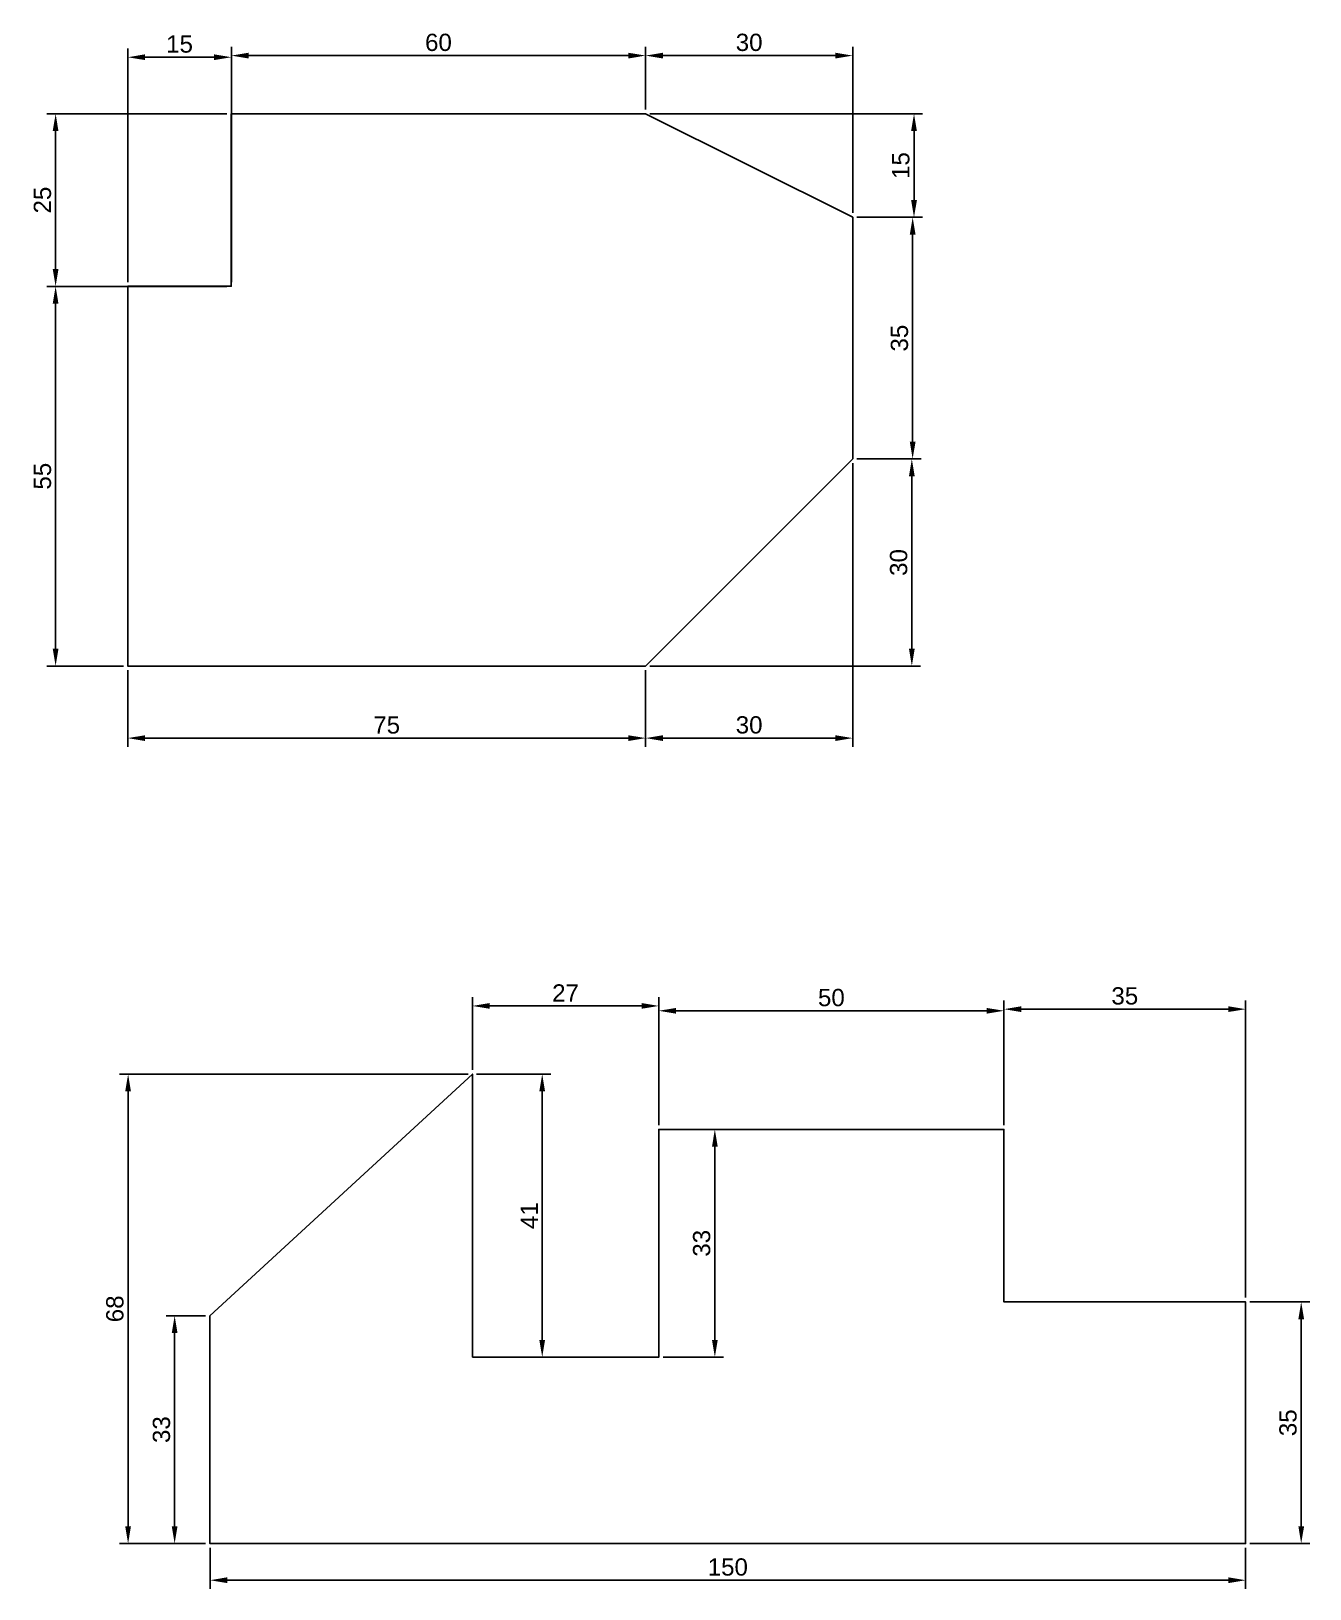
# Model space of a CAD drawing. Header units: millimetres. Extents: x 2433 to 2942, y 547 to 3299.
# Drawn here: x 2490.3 to 2675.5, y 3073.8 to 3299.4 of the extents above; entities that cross this region are included whole.
import ezdxf

# ---------------------------------------------------------------- set-up
doc = ezdxf.new("R2010")
doc.units = ezdxf.units.MM
doc.layers.get('0').update_dxf_attribs({"lineweight": 25})
doc.styles.get("Standard").update_dxf_attribs({"font": 'arial.ttf'})
doc.dimstyles.new('ISO-25', dxfattribs={"dimtxt": 2.5, "dimasz": 2.5, "dimexe": 1.25, "dimexo": 0.625, "dimtad": 1, "dimtxsty": 'Standard', "dimcen": 2.5, "dimadec": 0, "dimazin": 0, "dimtfac": 1, "dimtmove": 0, "dimatfit": 3, "dimfxl": 1, "dimarcsym": 0})

msp = doc.modelspace()

# ---------------------------------------------------------------- blocks, each defined once
blk = doc.blocks.new('*D271')
at = {"color": 0, "lineweight": -2, "transparency": 16777216}
for p, q in [((2519.28, 3288.07), (2519.28, 3297.12)), ((2579.28, 3288.07), (2579.28, 3297.12)), ((2521.78, 3295.87), (2576.78, 3295.87))]:
    blk.add_line(p, q, dxfattribs=at)
at = {"color": 0, "transparency": 16777216}
for points in [[(2521.78, 3296.28), (2521.78, 3295.45), (2519.28, 3295.87)], [(2576.78, 3296.28), (2576.78, 3295.45), (2579.28, 3295.87)]]:
    blk.add_solid(points, dxfattribs=at)
at = {"layer": 'Defpoints', "color": 0, "transparency": 16777216}
for p in [(2579.28, 3295.87), (2519.28, 3287.44), (2579.28, 3287.44)]:
    blk.add_point(p, dxfattribs=at)
at = {"color": 0, "transparency": 16777216, "insert": (2549.28, 3297.77), "char_height": 2.5, "attachment_point": 5}
blk.add_mtext('60', dxfattribs=at)
blk = doc.blocks.new('*D272')
at = {"color": 0, "lineweight": -2, "transparency": 16777216}
for p, q in [((2579.9, 3287.44), (2619.41, 3287.44)), ((2618.16, 3284.94), (2618.16, 3274.94)), ((2609.9, 3272.44), (2619.41, 3272.44))]:
    blk.add_line(p, q, dxfattribs=at)
at = {"color": 0, "transparency": 16777216}
for points in [[(2617.74, 3284.94), (2618.58, 3284.94), (2618.16, 3287.44)], [(2617.74, 3274.94), (2618.58, 3274.94), (2618.16, 3272.44)]]:
    blk.add_solid(points, dxfattribs=at)
at = {"layer": 'Defpoints', "color": 0, "transparency": 16777216}
for p in [(2579.28, 3287.44), (2609.28, 3272.44), (2618.16, 3272.44)]:
    blk.add_point(p, dxfattribs=at)
at = {"color": 0, "transparency": 16777216, "insert": (2616.26, 3279.94), "char_height": 2.5, "attachment_point": 5, "rotation": 90}
blk.add_mtext('15', dxfattribs=at)
blk = doc.blocks.new('*D273')
at = {"color": 0, "lineweight": -2, "transparency": 16777216}
for p, q in [((2579.28, 3288.07), (2579.28, 3297.12)), ((2609.28, 3273.07), (2609.28, 3297.12)), ((2581.78, 3295.87), (2606.78, 3295.87))]:
    blk.add_line(p, q, dxfattribs=at)
at = {"color": 0, "transparency": 16777216}
for points in [[(2581.78, 3296.28), (2581.78, 3295.45), (2579.28, 3295.87)], [(2606.78, 3296.28), (2606.78, 3295.45), (2609.28, 3295.87)]]:
    blk.add_solid(points, dxfattribs=at)
at = {"layer": 'Defpoints', "color": 0, "transparency": 16777216}
for p in [(2609.28, 3295.87), (2579.28, 3287.44), (2609.28, 3272.44)]:
    blk.add_point(p, dxfattribs=at)
at = {"color": 0, "transparency": 16777216, "insert": (2594.28, 3297.77), "char_height": 2.5, "attachment_point": 5}
blk.add_mtext('30', dxfattribs=at)
blk = doc.blocks.new('*D274')
at = {"color": 0, "lineweight": -2, "transparency": 16777216}
for p, q in [((2609.9, 3272.44), (2619.21, 3272.44)), ((2617.96, 3269.94), (2617.96, 3239.94)), ((2609.9, 3237.44), (2619.21, 3237.44))]:
    blk.add_line(p, q, dxfattribs=at)
at = {"color": 0, "transparency": 16777216}
for points in [[(2617.55, 3269.94), (2618.38, 3269.94), (2617.96, 3272.44)], [(2617.55, 3239.94), (2618.38, 3239.94), (2617.96, 3237.44)]]:
    blk.add_solid(points, dxfattribs=at)
at = {"layer": 'Defpoints', "color": 0, "transparency": 16777216}
for p in [(2609.28, 3272.44), (2609.28, 3237.44), (2617.96, 3237.44)]:
    blk.add_point(p, dxfattribs=at)
at = {"color": 0, "transparency": 16777216, "insert": (2616.06, 3254.94), "char_height": 2.5, "attachment_point": 5, "rotation": 90}
blk.add_mtext('35', dxfattribs=at)
blk = doc.blocks.new('*D275')
at = {"color": 0, "lineweight": -2, "transparency": 16777216}
for p, q in [((2609.9, 3237.44), (2619.09, 3237.44)), ((2617.84, 3234.94), (2617.84, 3209.94)), ((2579.9, 3207.44), (2619.09, 3207.44))]:
    blk.add_line(p, q, dxfattribs=at)
at = {"color": 0, "transparency": 16777216}
for points in [[(2617.43, 3234.94), (2618.26, 3234.94), (2617.84, 3237.44)], [(2617.43, 3209.94), (2618.26, 3209.94), (2617.84, 3207.44)]]:
    blk.add_solid(points, dxfattribs=at)
at = {"layer": 'Defpoints', "color": 0, "transparency": 16777216}
for p in [(2609.28, 3237.44), (2579.28, 3207.44), (2617.84, 3207.44)]:
    blk.add_point(p, dxfattribs=at)
at = {"color": 0, "transparency": 16777216, "insert": (2615.94, 3222.44), "char_height": 2.5, "attachment_point": 5, "rotation": 90}
blk.add_mtext('30', dxfattribs=at)
blk = doc.blocks.new('*D276')
at = {"color": 0, "lineweight": -2, "transparency": 16777216}
for p, q in [((2609.28, 3236.82), (2609.28, 3195.75)), ((2579.28, 3206.82), (2579.28, 3195.75)), ((2606.78, 3197), (2581.78, 3197))]:
    blk.add_line(p, q, dxfattribs=at)
at = {"color": 0, "transparency": 16777216}
for points in [[(2581.78, 3197.41), (2581.78, 3196.58), (2579.28, 3197)], [(2606.78, 3197.41), (2606.78, 3196.58), (2609.28, 3197)]]:
    blk.add_solid(points, dxfattribs=at)
at = {"layer": 'Defpoints', "color": 0, "transparency": 16777216}
for p in [(2609.28, 3237.44), (2579.28, 3207.44), (2579.28, 3197)]:
    blk.add_point(p, dxfattribs=at)
at = {"color": 0, "transparency": 16777216, "insert": (2594.28, 3198.9), "char_height": 2.5, "attachment_point": 5}
blk.add_mtext('30', dxfattribs=at)
blk = doc.blocks.new('*D277')
at = {"color": 0, "lineweight": -2, "transparency": 16777216}
for p, q in [((2504.28, 3206.82), (2504.28, 3195.75)), ((2579.28, 3206.82), (2579.28, 3195.75)), ((2576.78, 3197), (2506.78, 3197))]:
    blk.add_line(p, q, dxfattribs=at)
at = {"color": 0, "transparency": 16777216}
for points in [[(2506.78, 3197.41), (2506.78, 3196.58), (2504.28, 3197)], [(2576.78, 3197.41), (2576.78, 3196.58), (2579.28, 3197)]]:
    blk.add_solid(points, dxfattribs=at)
at = {"layer": 'Defpoints', "color": 0, "transparency": 16777216}
for p in [(2504.28, 3207.44), (2579.28, 3207.44), (2504.28, 3197)]:
    blk.add_point(p, dxfattribs=at)
at = {"color": 0, "transparency": 16777216, "insert": (2541.78, 3198.89), "char_height": 2.5, "attachment_point": 5}
blk.add_mtext('75', dxfattribs=at)
blk = doc.blocks.new('*D278')
at = {"color": 0, "lineweight": -2, "transparency": 16777216}
for p, q in [((2503.65, 3262.44), (2492.58, 3262.44)), ((2493.83, 3259.94), (2493.83, 3209.94)), ((2503.65, 3207.44), (2492.58, 3207.44))]:
    blk.add_line(p, q, dxfattribs=at)
at = {"color": 0, "transparency": 16777216}
for points in [[(2493.41, 3259.94), (2494.24, 3259.94), (2493.83, 3262.44)], [(2493.41, 3209.94), (2494.24, 3209.94), (2493.83, 3207.44)]]:
    blk.add_solid(points, dxfattribs=at)
at = {"layer": 'Defpoints', "color": 0, "transparency": 16777216}
for p in [(2504.28, 3262.44), (2493.83, 3207.44), (2504.28, 3207.44)]:
    blk.add_point(p, dxfattribs=at)
at = {"color": 0, "transparency": 16777216, "insert": (2491.93, 3234.94), "char_height": 2.5, "attachment_point": 5, "rotation": 90}
blk.add_mtext('55', dxfattribs=at)
blk = doc.blocks.new('*D279')
at = {"color": 0, "lineweight": -2, "transparency": 16777216}
for p, q in [((2504.28, 3263.07), (2504.28, 3296.88)), ((2519.28, 3263.07), (2519.28, 3296.88)), ((2506.78, 3295.63), (2516.78, 3295.63))]:
    blk.add_line(p, q, dxfattribs=at)
at = {"color": 0, "transparency": 16777216}
for points in [[(2506.78, 3296.05), (2506.78, 3295.22), (2504.28, 3295.63)], [(2516.78, 3296.05), (2516.78, 3295.22), (2519.28, 3295.63)]]:
    blk.add_solid(points, dxfattribs=at)
at = {"layer": 'Defpoints', "color": 0, "transparency": 16777216}
for p in [(2519.28, 3295.63), (2504.28, 3262.44), (2519.28, 3262.44)]:
    blk.add_point(p, dxfattribs=at)
at = {"color": 0, "transparency": 16777216, "insert": (2511.78, 3297.53), "char_height": 2.5, "attachment_point": 5}
blk.add_mtext('15', dxfattribs=at)
blk = doc.blocks.new('*D280')
at = {"color": 0, "lineweight": -2, "transparency": 16777216}
for p, q in [((2518.65, 3287.44), (2492.58, 3287.44)), ((2493.83, 3264.94), (2493.83, 3284.94)), ((2518.65, 3262.44), (2492.58, 3262.44))]:
    blk.add_line(p, q, dxfattribs=at)
at = {"color": 0, "transparency": 16777216}
for points in [[(2493.41, 3284.94), (2494.24, 3284.94), (2493.83, 3287.44)], [(2493.41, 3264.94), (2494.24, 3264.94), (2493.83, 3262.44)]]:
    blk.add_solid(points, dxfattribs=at)
at = {"layer": 'Defpoints', "color": 0, "transparency": 16777216}
for p in [(2493.83, 3287.44), (2519.28, 3287.44), (2519.28, 3262.44)]:
    blk.add_point(p, dxfattribs=at)
at = {"color": 0, "transparency": 16777216, "insert": (2491.93, 3274.94), "char_height": 2.5, "attachment_point": 5, "rotation": 90}
blk.add_mtext('25', dxfattribs=at)
blk = doc.blocks.new('*D287')
at = {"color": 0, "lineweight": -2, "transparency": 16777216}
for p, q in [((2516.19, 3079.7), (2516.19, 3073.76)), ((2666.19, 3079.7), (2666.19, 3073.76)), ((2518.69, 3075.01), (2663.69, 3075.01))]:
    blk.add_line(p, q, dxfattribs=at)
at = {"color": 0, "transparency": 16777216}
for points in [[(2518.69, 3075.43), (2518.69, 3074.59), (2516.19, 3075.01)], [(2663.69, 3075.43), (2663.69, 3074.59), (2666.19, 3075.01)]]:
    blk.add_solid(points, dxfattribs=at)
at = {"layer": 'Defpoints', "color": 0, "transparency": 16777216}
for p in [(2516.19, 3080.32), (2666.19, 3080.32), (2666.19, 3075.01)]:
    blk.add_point(p, dxfattribs=at)
at = {"color": 0, "transparency": 16777216, "insert": (2591.19, 3076.91), "char_height": 2.5, "attachment_point": 5}
blk.add_mtext('150', dxfattribs=at)
blk = doc.blocks.new('*D288')
at = {"color": 0, "lineweight": -2, "transparency": 16777216}
for p, q in [((2515.56, 3113.32), (2509.82, 3113.32)), ((2511.07, 3110.82), (2511.07, 3082.82)), ((2515.56, 3080.32), (2509.82, 3080.32))]:
    blk.add_line(p, q, dxfattribs=at)
at = {"color": 0, "transparency": 16777216}
for points in [[(2510.65, 3110.82), (2511.48, 3110.82), (2511.07, 3113.32)], [(2510.65, 3082.82), (2511.48, 3082.82), (2511.07, 3080.32)]]:
    blk.add_solid(points, dxfattribs=at)
at = {"layer": 'Defpoints', "color": 0, "transparency": 16777216}
for p in [(2516.19, 3113.32), (2511.07, 3080.32), (2516.19, 3080.32)]:
    blk.add_point(p, dxfattribs=at)
at = {"color": 0, "transparency": 16777216, "insert": (2509.17, 3096.82), "char_height": 2.5, "attachment_point": 5, "rotation": 90}
blk.add_mtext('33', dxfattribs=at)
blk = doc.blocks.new('*D289')
at = {"color": 0, "lineweight": -2, "transparency": 16777216}
for p, q in [((2553.56, 3148.32), (2503.08, 3148.32)), ((2504.33, 3145.82), (2504.33, 3082.82)), ((2515.56, 3080.32), (2503.08, 3080.32))]:
    blk.add_line(p, q, dxfattribs=at)
at = {"color": 0, "transparency": 16777216}
for points in [[(2503.91, 3145.82), (2504.74, 3145.82), (2504.33, 3148.32)], [(2503.91, 3082.82), (2504.74, 3082.82), (2504.33, 3080.32)]]:
    blk.add_solid(points, dxfattribs=at)
at = {"layer": 'Defpoints', "color": 0, "transparency": 16777216}
for p in [(2554.19, 3148.32), (2504.33, 3080.32), (2516.19, 3080.32)]:
    blk.add_point(p, dxfattribs=at)
at = {"color": 0, "transparency": 16777216, "insert": (2502.42, 3114.32), "char_height": 2.5, "attachment_point": 5, "rotation": 90}
blk.add_mtext('68', dxfattribs=at)
blk = doc.blocks.new('*D290')
at = {"color": 0, "lineweight": -2, "transparency": 16777216}
for p, q in [((2554.81, 3148.32), (2565.56, 3148.32)), ((2564.31, 3145.82), (2564.31, 3109.82)), ((2554.81, 3107.32), (2565.56, 3107.32))]:
    blk.add_line(p, q, dxfattribs=at)
at = {"color": 0, "transparency": 16777216}
for points in [[(2563.89, 3145.82), (2564.72, 3145.82), (2564.31, 3148.32)], [(2563.89, 3109.82), (2564.72, 3109.82), (2564.31, 3107.32)]]:
    blk.add_solid(points, dxfattribs=at)
at = {"layer": 'Defpoints', "color": 0, "transparency": 16777216}
for p in [(2554.19, 3148.32), (2554.19, 3107.32), (2564.31, 3107.32)]:
    blk.add_point(p, dxfattribs=at)
at = {"color": 0, "transparency": 16777216, "insert": (2562.43, 3127.82), "char_height": 2.5, "attachment_point": 5, "rotation": 90}
blk.add_mtext('41', dxfattribs=at)
blk = doc.blocks.new('*D291')
at = {"color": 0, "lineweight": -2, "transparency": 16777216}
for p, q in [((2581.81, 3140.32), (2590.56, 3140.32)), ((2589.31, 3109.82), (2589.31, 3137.82)), ((2581.81, 3107.32), (2590.56, 3107.32))]:
    blk.add_line(p, q, dxfattribs=at)
at = {"color": 0, "transparency": 16777216}
for points in [[(2588.9, 3137.82), (2589.73, 3137.82), (2589.31, 3140.32)], [(2588.9, 3109.82), (2589.73, 3109.82), (2589.31, 3107.32)]]:
    blk.add_solid(points, dxfattribs=at)
at = {"layer": 'Defpoints', "color": 0, "transparency": 16777216}
for p in [(2581.19, 3140.32), (2589.31, 3140.32), (2581.19, 3107.32)]:
    blk.add_point(p, dxfattribs=at)
at = {"color": 0, "transparency": 16777216, "insert": (2587.41, 3123.82), "char_height": 2.5, "attachment_point": 5, "rotation": 90}
blk.add_mtext('33', dxfattribs=at)
blk = doc.blocks.new('*D292')
at = {"color": 0, "lineweight": -2, "transparency": 16777216}
for p, q in [((2554.19, 3148.95), (2554.19, 3159.45)), ((2581.19, 3140.95), (2581.19, 3159.45)), ((2556.69, 3158.2), (2578.69, 3158.2))]:
    blk.add_line(p, q, dxfattribs=at)
at = {"color": 0, "transparency": 16777216}
for points in [[(2556.69, 3158.62), (2556.69, 3157.79), (2554.19, 3158.2)], [(2578.69, 3158.62), (2578.69, 3157.79), (2581.19, 3158.2)]]:
    blk.add_solid(points, dxfattribs=at)
at = {"layer": 'Defpoints', "color": 0, "transparency": 16777216}
for p in [(2581.19, 3158.2), (2554.19, 3148.32), (2581.19, 3140.32)]:
    blk.add_point(p, dxfattribs=at)
at = {"color": 0, "transparency": 16777216, "insert": (2567.69, 3160.08), "char_height": 2.5, "attachment_point": 5}
blk.add_mtext('27', dxfattribs=at)
blk = doc.blocks.new('*D293')
at = {"color": 0, "lineweight": -2, "transparency": 16777216}
for p, q in [((2631.19, 3140.95), (2631.19, 3158.98)), ((2633.69, 3157.73), (2663.69, 3157.73)), ((2666.19, 3115.95), (2666.19, 3158.98))]:
    blk.add_line(p, q, dxfattribs=at)
at = {"color": 0, "transparency": 16777216}
for points in [[(2633.69, 3158.15), (2633.69, 3157.32), (2631.19, 3157.73)], [(2663.69, 3158.15), (2663.69, 3157.32), (2666.19, 3157.73)]]:
    blk.add_solid(points, dxfattribs=at)
at = {"layer": 'Defpoints', "color": 0, "transparency": 16777216}
for p in [(2666.19, 3157.73), (2631.19, 3140.32), (2666.19, 3115.32)]:
    blk.add_point(p, dxfattribs=at)
at = {"color": 0, "transparency": 16777216, "insert": (2648.69, 3159.64), "char_height": 2.5, "attachment_point": 5}
blk.add_mtext('35', dxfattribs=at)
blk = doc.blocks.new('*D294')
at = {"color": 0, "lineweight": -2, "transparency": 16777216}
for p, q in [((2581.19, 3140.95), (2581.19, 3158.75)), ((2583.69, 3157.5), (2628.69, 3157.5)), ((2631.19, 3140.95), (2631.19, 3158.75))]:
    blk.add_line(p, q, dxfattribs=at)
at = {"color": 0, "transparency": 16777216}
for points in [[(2583.69, 3157.91), (2583.69, 3157.08), (2581.19, 3157.5)], [(2628.69, 3157.91), (2628.69, 3157.08), (2631.19, 3157.5)]]:
    blk.add_solid(points, dxfattribs=at)
at = {"layer": 'Defpoints', "color": 0, "transparency": 16777216}
for p in [(2631.19, 3157.5), (2581.19, 3140.32), (2631.19, 3140.32)]:
    blk.add_point(p, dxfattribs=at)
at = {"color": 0, "transparency": 16777216, "insert": (2606.19, 3159.4), "char_height": 2.5, "attachment_point": 5}
blk.add_mtext('50', dxfattribs=at)
blk = doc.blocks.new('*D295')
at = {"color": 0, "lineweight": -2, "transparency": 16777216}
for p, q in [((2666.81, 3115.32), (2675.49, 3115.32)), ((2674.24, 3112.82), (2674.24, 3082.82)), ((2666.81, 3080.32), (2675.49, 3080.32))]:
    blk.add_line(p, q, dxfattribs=at)
at = {"color": 0, "transparency": 16777216}
for points in [[(2673.83, 3112.82), (2674.66, 3112.82), (2674.24, 3115.32)], [(2673.83, 3082.82), (2674.66, 3082.82), (2674.24, 3080.32)]]:
    blk.add_solid(points, dxfattribs=at)
at = {"layer": 'Defpoints', "color": 0, "transparency": 16777216}
for p in [(2666.19, 3115.32), (2666.19, 3080.32), (2674.24, 3080.32)]:
    blk.add_point(p, dxfattribs=at)
at = {"color": 0, "transparency": 16777216, "insert": (2672.34, 3097.82), "char_height": 2.5, "attachment_point": 5, "rotation": 90}
blk.add_mtext('35', dxfattribs=at)

# ---------------------------------------------------------------- dimensions: what is measured, and where the dimension line sits
for base, p1, p2, picture, middle in [((2519.279, 3295.634), (2504.279, 3262.444), (2519.279, 3262.444), '*D279', (2511.779, 3297.535)), ((2579.279, 3295.867), (2519.279, 3287.444), (2579.279, 3287.444), '*D271', (2549.279, 3297.768)), ((2609.279, 3295.867), (2579.279, 3287.444), (2609.279, 3272.444), '*D273', (2594.279, 3297.769)), ((2579.279, 3196.998), (2609.279, 3237.444), (2579.279, 3207.444), '*D276', (2594.279, 3198.901)), ((2504.279, 3196.998), (2579.279, 3207.444), (2504.279, 3207.444), '*D277', (2541.779, 3198.895)), ((2581.188, 3158.205), (2554.188, 3148.32), (2581.188, 3140.32), '*D292', (2567.688, 3160.085)), ((2631.188, 3157.498), (2581.188, 3140.32), (2631.188, 3140.32), '*D294', (2606.188, 3159.399)), ((2666.188, 3157.733), (2631.188, 3140.32), (2666.188, 3115.32), '*D293', (2648.688, 3159.636)), ((2666.188, 3075.009), (2516.188, 3080.32), (2666.188, 3080.32), '*D287', (2591.188, 3076.91))]:
    dim = msp.add_linear_dim(base=base, p1=p1, p2=p2, dimstyle='ISO-25')
    dim.commit()
    dim.dimension.update_dxf_attribs({"geometry": picture, "text_midpoint": middle})
for base, p1, p2, picture, middle in [((2493.828, 3287.444), (2519.279, 3262.444), (2519.279, 3287.444), '*D280', (2491.926, 3274.944)), ((2618.16, 3272.444), (2579.279, 3287.444), (2609.279, 3272.444), '*D272', (2616.259, 3279.944)), ((2617.962, 3237.444), (2609.279, 3272.444), (2609.279, 3237.444), '*D274', (2616.059, 3254.944)), ((2493.828, 3207.444), (2504.279, 3262.444), (2504.279, 3207.444), '*D278', (2491.931, 3234.944)), ((2617.842, 3207.444), (2609.279, 3237.444), (2579.279, 3207.444), '*D275', (2615.94, 3222.444)), ((2504.326, 3080.32), (2554.188, 3148.32), (2516.188, 3080.32), '*D289', (2502.425, 3114.32)), ((2564.306, 3107.32), (2554.188, 3148.32), (2554.188, 3107.32), '*D290', (2562.426, 3127.82)), ((2589.313, 3140.32), (2581.188, 3107.32), (2581.188, 3140.32), '*D291', (2587.41, 3123.82)), ((2674.242, 3080.32), (2666.188, 3115.32), (2666.188, 3080.32), '*D295', (2672.34, 3097.82)), ((2511.068, 3080.32), (2516.188, 3113.32), (2516.188, 3080.32), '*D288', (2509.166, 3096.82))]:
    dim = msp.add_linear_dim(base=base, p1=p1, p2=p2, angle=90, dimstyle='ISO-25')
    dim.commit()
    dim.dimension.update_dxf_attribs({"geometry": picture, "text_midpoint": middle})

# ---------------------------------------------------------------- linework, layer by layer
for points in [[(2579.279, 3207.444), (2609.279, 3237.444), (2609.279, 3272.444), (2579.279, 3287.444), (2519.279, 3287.444), (2519.279, 3262.444), (2504.279, 3262.444), (2504.279, 3207.444)], [(2554.188, 3107.32), (2581.188, 3107.32), (2581.188, 3140.32), (2631.188, 3140.32), (2631.188, 3115.32), (2666.188, 3115.32), (2666.188, 3080.32), (2516.188, 3080.32), (2516.188, 3113.32), (2554.188, 3148.32)]]:
    msp.add_lwpolyline(points, close=True)

msp.set_redraw_order([(e.dxf.handle, doc.entitydb.next_handle()) for e in msp.query("TEXT MTEXT ATTDEF DIMENSION ARC_DIMENSION")])  # texts and dimensions are drawn at this point

doc.saveas('drawing.dxf')
